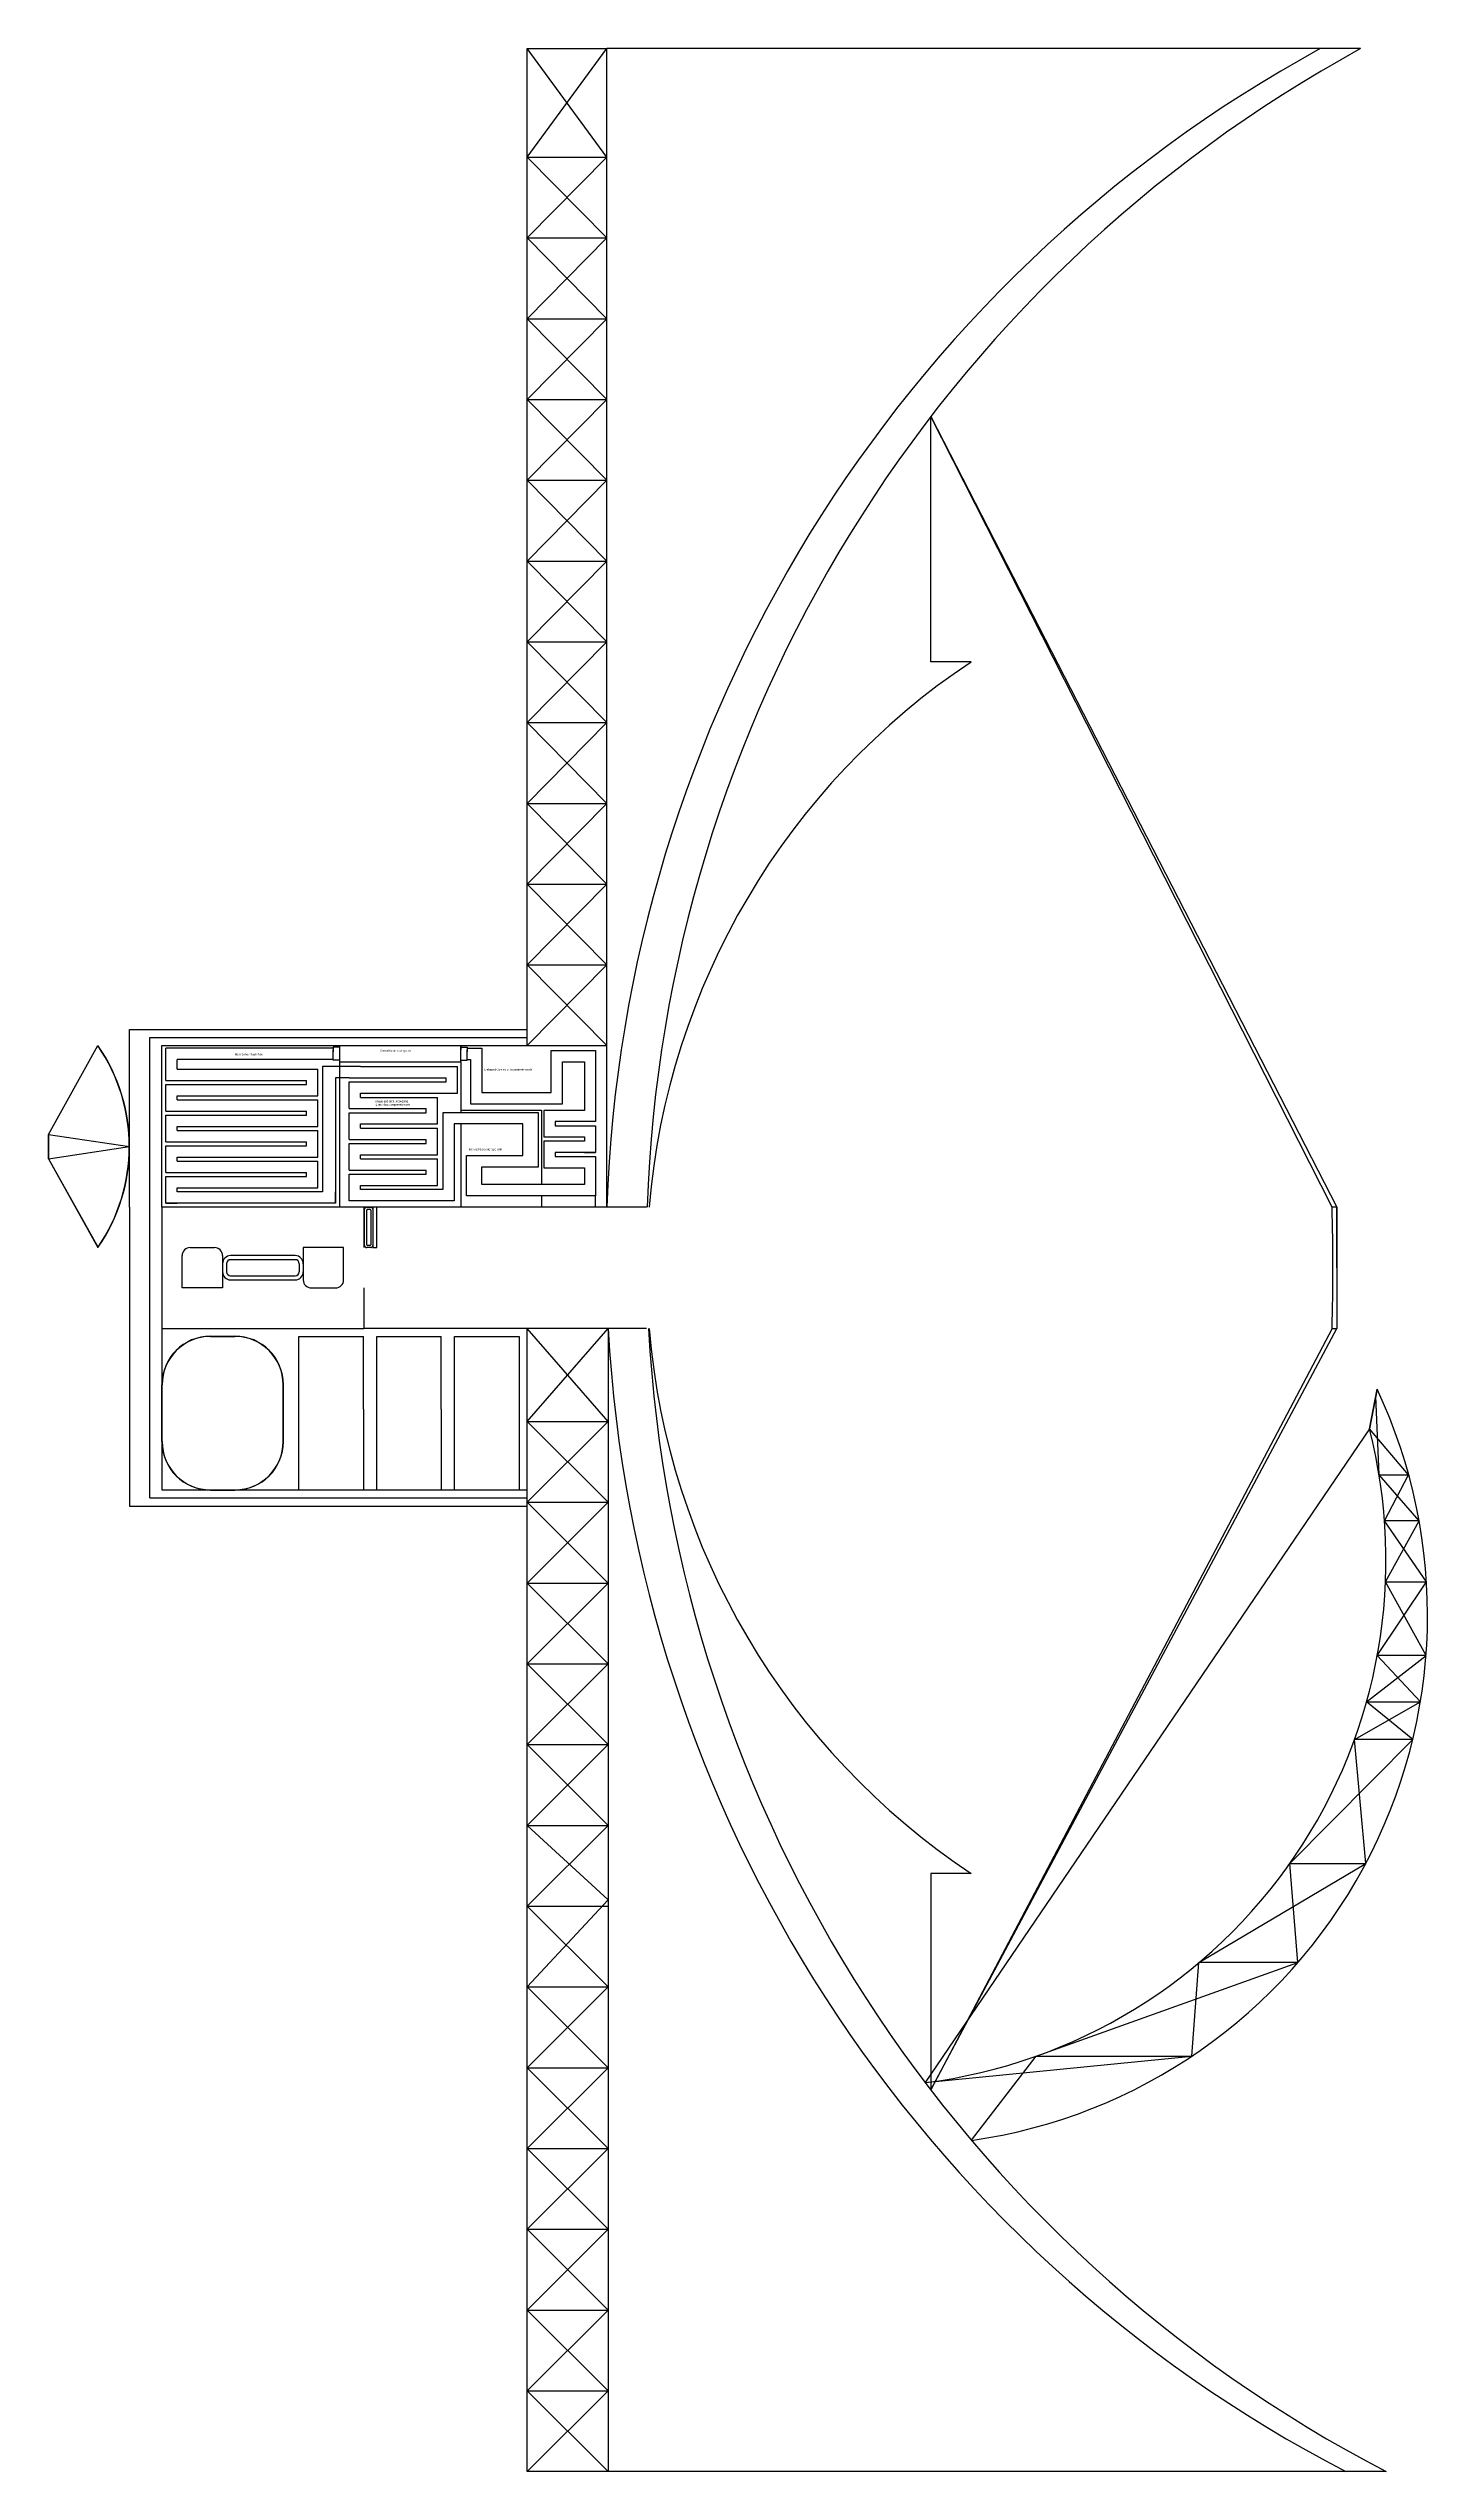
# Model space of a CAD drawing. Header units: inches. Extents: x -429 to 223, y -41 to 545.
# Drawn here: x 22.02 to 39.09, y 9.32 to 39.32 of the extents above; entities that cross this region are included whole.
import ezdxf

# ---------------------------------------------------------------- set-up
doc = ezdxf.new("R2010")
doc.units = ezdxf.units.IN
doc.header["$MEASUREMENT"] = 0

msp = doc.modelspace()

# ---------------------------------------------------------------- linework, layer by layer
for p, q in [((27.948, 39.321), (28.932, 39.319)), ((28.932, 37.975), (27.948, 39.321)), ((27.948, 26.975), (27.948, 39.321)), ((27.948, 37.975), (28.932, 39.319)), ((37.765, 39.319), (28.932, 39.319)), ((28.932, 24.975), (28.932, 39.319)), ((38.265, 39.319), (37.765, 39.319)), ((27.948, 37.975), (28.932, 37.975)), ((28.932, 36.975), (27.948, 37.975)), ((27.948, 36.975), (28.932, 37.975)), ((27.948, 36.975), (28.932, 36.975)), ((27.948, 35.975), (28.932, 36.975)), ((28.932, 35.975), (27.948, 36.975)), ((27.948, 35.975), (28.932, 35.975)), ((28.932, 34.975), (27.948, 35.975)), ((27.948, 34.975), (28.932, 35.975)), ((27.948, 34.975), (28.932, 34.975)), ((27.948, 33.975), (28.932, 34.975)), ((28.932, 33.975), (27.948, 34.975)), ((32.944, 31.725), (32.944, 34.764)), ((37.912, 24.975), (32.944, 34.764)), ((32.944, 34.764), (37.972, 24.975)), ((27.948, 33.975), (28.932, 33.975)), ((28.932, 32.975), (27.948, 33.975)), ((27.948, 32.975), (28.932, 33.975)), ((27.948, 32.975), (28.932, 32.975)), ((27.948, 31.975), (28.932, 32.975)), ((28.932, 31.975), (27.948, 32.975)), ((27.948, 31.975), (28.932, 31.975)), ((28.932, 30.975), (27.948, 31.975)), ((27.948, 30.975), (28.932, 31.975)), ((33.444, 31.725), (32.944, 31.725)), ((27.948, 30.975), (28.932, 30.975)), ((27.948, 29.975), (28.932, 30.975)), ((28.932, 29.975), (27.948, 30.975)), ((27.948, 29.975), (28.932, 29.975)), ((28.932, 28.975), (27.948, 29.975)), ((27.948, 28.975), (28.932, 29.975)), ((27.948, 28.975), (28.932, 28.975)), ((27.948, 27.975), (28.932, 28.975)), ((28.932, 27.975), (27.948, 28.975)), ((27.948, 27.975), (28.932, 27.975)), ((28.932, 26.975), (27.948, 27.975)), ((27.948, 26.975), (28.932, 27.975)), ((23.024, 27.175), (27.948, 27.175)), ((23.024, 24.975), (23.024, 27.175)), ((23.274, 21.375), (23.274, 27.075)), ((23.274, 27.075), (25.624, 27.075)), ((23.424, 27.075), (27.948, 27.075)), ((22.019, 25.875), (22.63, 26.975)), ((22.021, 25.875), (22.63, 26.975)), ((23.424, 24.975), (23.424, 26.975)), ((23.424, 26.975), (27.948, 26.975)), ((23.424, 24.975), (23.424, 26.975)), ((23.424, 26.975), (25.624, 26.975)), ((23.424, 24.975), (23.424, 26.975)), ((23.474, 26.545), (23.474, 26.945)), ((25.544, 26.945), (23.474, 26.945)), ((23.614, 26.685), (23.614, 26.805)), ((25.544, 26.805), (23.614, 26.805)), ((25.624, 26.715), (25.414, 26.715)), ((25.414, 26.715), (25.414, 25.165)), ((25.544, 26.955), (25.544, 26.9)), ((25.624, 26.955), (25.544, 26.955)), ((25.544, 26.945), (25.544, 26.955)), ((25.544, 26.955), (25.544, 26.945)), ((25.544, 26.825), (25.544, 26.925)), ((25.544, 26.925), (25.544, 26.9)), ((25.544, 26.825), (25.544, 26.85)), ((25.544, 26.795), (25.544, 26.85)), ((25.544, 26.795), (25.544, 26.805)), ((25.624, 26.795), (25.544, 26.795)), ((25.624, 26.975), (25.624, 24.975)), ((25.624, 26.975), (25.624, 26.775)), ((25.624, 26.975), (25.624, 26.945)), ((25.624, 26.775), (27.124, 26.775)), ((25.624, 26.775), (27.124, 26.775)), ((25.884, 26.715), (25.624, 26.715)), ((25.884, 26.715), (27.084, 26.715)), ((27.084, 26.385), (27.084, 26.715)), ((27.124, 26.775), (27.124, 26.975)), ((27.124, 26.975), (27.124, 26.925)), ((27.124, 26.955), (27.204, 26.955)), ((27.124, 26.775), (27.124, 26.825)), ((27.124, 26.795), (27.204, 26.795)), ((27.124, 26.775), (27.124, 26.145)), ((27.124, 26.775), (27.124, 26.175)), ((27.204, 26.955), (27.204, 26.9)), ((27.204, 26.945), (27.384, 26.945)), ((27.204, 26.825), (27.204, 26.925)), ((27.204, 26.795), (27.204, 26.85)), ((27.204, 26.795), (27.204, 26.805)), ((27.204, 26.805), (27.244, 26.805)), ((27.244, 26.805), (27.244, 26.254)), ((27.384, 26.945), (27.384, 26.644)), ((27.948, 26.975), (28.932, 26.975)), ((28.244, 26.394), (28.244, 26.914)), ((28.244, 26.914), (28.794, 26.914)), ((28.384, 26.254), (28.384, 26.774)), ((28.384, 26.774), (28.654, 26.774)), ((28.654, 26.774), (28.654, 26.774)), ((28.654, 26.774), (28.654, 26.254)), ((28.794, 26.914), (28.794, 26.034)), ((23.474, 26.545), (25.214, 26.545)), ((23.474, 26.165), (23.474, 26.495)), ((23.474, 26.495), (25.214, 26.495)), ((23.614, 26.685), (25.354, 26.685)), ((25.214, 26.495), (25.214, 26.545)), ((25.354, 26.355), (25.354, 26.685)), ((25.624, 26.575), (25.574, 26.575)), ((25.574, 26.575), (25.574, 26.245)), ((25.744, 26.575), (25.624, 26.575)), ((25.744, 26.575), (26.944, 26.575)), ((25.744, 26.195), (25.744, 26.525)), ((25.744, 26.525), (26.944, 26.525)), ((26.944, 26.525), (26.944, 26.575)), ((27.384, 26.644), (27.384, 26.394)), ((23.474, 26.165), (25.214, 26.165)), ((23.474, 25.785), (23.474, 26.115)), ((23.474, 26.115), (25.214, 26.115)), ((23.614, 26.305), (23.614, 26.355)), ((23.614, 26.355), (25.354, 26.355)), ((23.614, 26.305), (25.354, 26.305)), ((25.213, 26.115), (25.213, 26.165)), ((25.354, 25.975), (25.354, 26.305)), ((25.574, 26.245), (25.574, 25.025)), ((25.744, 26.195), (26.694, 26.195)), ((25.744, 25.815), (25.744, 26.145)), ((25.744, 26.145), (26.694, 26.145)), ((25.884, 26.335), (25.884, 26.385)), ((25.884, 26.385), (27.084, 26.385)), ((25.884, 26.335), (26.834, 26.335)), ((26.694, 26.145), (26.694, 26.195)), ((26.834, 26.005), (26.834, 26.335)), ((28.085, 26.145), (26.904, 26.145)), ((26.904, 26.145), (26.904, 25.195)), ((27.124, 26.175), (28.124, 26.175)), ((27.244, 26.254), (28.244, 26.254)), ((27.384, 26.394), (27.384, 26.394)), ((27.384, 26.394), (27.384, 26.394)), ((27.384, 26.394), (27.384, 26.394)), ((27.384, 26.394), (28.244, 26.394)), ((28.085, 25.475), (28.085, 26.145)), ((28.124, 26.175), (28.124, 25.255)), ((28.654, 26.174), (28.154, 26.174)), ((28.154, 26.174), (28.154, 26.034)), ((28.244, 26.254), (28.384, 26.254)), ((28.654, 26.254), (28.654, 26.174)), ((22.019, 25.575), (22.019, 25.875)), ((22.019, 25.875), (22.021, 25.875)), ((22.021, 25.875), (22.019, 25.875)), ((22.021, 25.875), (22.021, 25.575)), ((22.021, 25.875), (23.021, 25.725)), ((23.614, 25.925), (23.614, 25.975)), ((23.614, 25.975), (25.354, 25.975)), ((23.614, 25.925), (25.354, 25.925)), ((25.354, 25.595), (25.354, 25.925)), ((25.744, 25.815), (26.694, 25.815)), ((25.884, 25.955), (25.884, 26.005)), ((25.884, 26.005), (26.834, 26.005)), ((25.884, 25.955), (26.834, 25.955)), ((26.694, 25.765), (26.694, 25.815)), ((26.834, 25.625), (26.834, 25.955)), ((27.894, 26.005), (27.044, 26.005)), ((27.044, 26.005), (27.044, 25.055)), ((27.124, 26.005), (27.124, 24.975)), ((27.894, 25.615), (27.894, 26.005)), ((28.154, 26.034), (28.154, 25.894)), ((28.154, 25.894), (28.154, 25.844)), ((28.154, 25.844), (28.654, 25.844)), ((28.794, 26.034), (28.294, 26.034)), ((28.294, 26.034), (28.294, 25.984)), ((28.294, 25.984), (28.794, 25.984)), ((28.654, 25.844), (28.654, 25.794)), ((28.794, 25.984), (28.794, 25.654)), ((22.021, 25.575), (22.019, 25.575)), ((22.019, 25.575), (22.633, 24.475)), ((22.021, 25.575), (23.021, 25.725)), ((22.021, 25.575), (22.63, 24.475)), ((23.474, 25.785), (25.214, 25.785)), ((23.474, 25.405), (23.474, 25.735)), ((23.474, 25.735), (25.214, 25.735)), ((23.614, 25.545), (23.614, 25.595)), ((23.614, 25.595), (25.354, 25.595)), ((23.614, 25.545), (25.354, 25.545)), ((25.214, 25.735), (25.214, 25.785)), ((25.354, 25.215), (25.354, 25.545)), ((25.744, 25.435), (25.744, 25.765)), ((25.744, 25.765), (26.694, 25.765)), ((25.884, 25.575), (25.884, 25.625)), ((25.884, 25.625), (26.834, 25.625)), ((25.884, 25.575), (26.834, 25.575)), ((26.834, 25.245), (26.834, 25.575)), ((27.194, 25.115), (27.194, 25.615)), ((27.194, 25.615), (27.894, 25.615)), ((28.654, 25.794), (28.154, 25.794)), ((28.154, 25.794), (28.154, 25.604)), ((28.154, 25.604), (28.154, 25.464)), ((28.794, 25.654), (28.294, 25.654)), ((28.294, 25.654), (28.294, 25.604)), ((28.294, 25.604), (28.794, 25.604)), ((28.654, 25.654), (28.794, 25.654)), ((28.794, 25.604), (28.794, 25.464)), ((23.474, 25.405), (25.214, 25.405)), ((23.474, 25.025), (23.474, 25.355)), ((23.474, 25.355), (25.214, 25.355)), ((23.614, 25.165), (23.614, 25.215)), ((23.614, 25.215), (25.354, 25.215)), ((25.214, 25.355), (25.214, 25.405)), ((25.744, 25.435), (26.694, 25.435)), ((25.744, 25.055), (25.744, 25.385)), ((25.744, 25.385), (26.694, 25.385)), ((25.884, 25.195), (25.884, 25.245)), ((25.884, 25.245), (26.834, 25.245)), ((26.694, 25.385), (26.694, 25.435)), ((27.385, 25.255), (27.385, 25.475)), ((27.385, 25.475), (28.085, 25.475)), ((28.654, 25.255), (27.385, 25.255)), ((28.154, 25.464), (28.654, 25.464)), ((28.654, 25.464), (28.654, 25.414)), ((28.654, 25.414), (28.654, 25.255)), ((28.794, 25.464), (28.794, 25.414)), ((28.794, 25.414), (28.794, 25.274)), ((28.794, 25.274), (28.794, 25.115)), ((23.024, 24.975), (23.024, 21.275)), ((25.924, 24.975), (23.424, 24.975)), ((23.424, 24.975), (23.424, 23.475)), ((23.424, 24.975), (23.424, 24.975)), ((25.574, 25.025), (23.474, 25.025)), ((23.474, 25.025), (23.614, 25.025)), ((25.414, 25.165), (23.614, 25.165)), ((25.574, 25.025), (25.574, 25.165)), ((27.044, 25.055), (25.744, 25.055)), ((26.904, 25.195), (25.884, 25.195)), ((29.424, 24.975), (25.924, 24.975)), ((25.924, 24.975), (25.924, 24.475)), ((29.424, 24.975), (25.924, 24.975)), ((25.934, 24.5), (25.934, 24.95)), ((25.959, 24.975), (26.009, 24.975)), ((25.959, 24.51), (25.959, 24.94)), ((25.969, 24.95), (25.999, 24.95)), ((26.009, 24.94), (26.009, 24.51)), ((26.034, 24.975), (26.034, 24.475)), ((26.084, 24.975), (26.034, 24.975)), ((26.034, 24.95), (26.034, 24.5)), ((26.084, 24.475), (26.084, 24.975)), ((27.294, 25.115), (27.194, 25.115)), ((28.794, 25.115), (27.294, 25.115)), ((28.124, 25.115), (28.124, 24.975)), ((28.794, 24.975), (28.794, 25.115)), ((37.922, 24.975), (37.912, 24.975)), ((37.972, 24.975), (37.912, 24.975)), ((37.972, 24.225), (37.972, 24.975)), ((37.972, 24.975), (37.972, 23.475)), ((23.674, 23.975), (23.674, 24.375)), ((23.674, 24.225), (23.674, 24.375)), ((23.774, 24.475), (24.074, 24.475)), ((24.174, 24.375), (24.174, 23.975)), ((25.074, 24.375), (24.274, 24.375)), ((25.074, 24.325), (24.274, 24.325)), ((25.674, 24.475), (25.174, 24.475)), ((25.174, 24.475), (25.174, 24.075)), ((25.674, 24.075), (25.674, 24.475)), ((26.009, 24.475), (25.959, 24.475)), ((25.999, 24.5), (25.969, 24.5)), ((26.034, 24.475), (26.084, 24.475)), ((24.174, 24.275), (24.174, 24.175)), ((24.224, 24.275), (24.224, 24.175)), ((24.274, 24.125), (25.074, 24.125)), ((24.274, 24.075), (25.074, 24.075)), ((25.124, 24.275), (25.124, 24.175)), ((25.124, 24.225), (25.124, 24.175)), ((25.174, 24.275), (25.174, 24.175)), ((25.174, 24.225), (25.174, 24.075)), ((24.174, 23.975), (23.674, 23.975)), ((25.274, 23.975), (25.574, 23.975)), ((25.924, 23.975), (25.924, 23.475)), ((23.424, 23.475), (25.924, 23.475)), ((23.424, 23.475), (23.424, 23.475)), ((23.424, 23.475), (23.424, 21.475)), ((29.424, 23.475), (25.924, 23.475)), ((29.424, 23.475), (25.924, 23.475)), ((27.948, 9.321), (27.948, 23.475)), ((28.948, 22.321), (27.948, 23.475)), ((27.948, 22.321), (28.948, 23.475)), ((28.948, 23.475), (28.948, 9.321)), ((37.912, 23.475), (32.944, 14.045)), ((32.944, 14.045), (37.972, 23.475)), ((37.912, 23.475), (37.972, 23.475)), ((24.026, 23.378), (24.326, 23.378)), ((24.026, 23.375), (24.326, 23.375)), ((25.119, 23.375), (25.919, 23.375)), ((25.119, 22.475), (25.119, 23.375)), ((25.919, 22.475), (25.919, 23.375)), ((26.083, 23.375), (26.883, 23.375)), ((26.083, 22.475), (26.083, 23.375)), ((26.883, 22.475), (26.883, 23.375)), ((27.048, 23.375), (27.848, 23.375)), ((27.048, 22.475), (27.048, 23.375)), ((27.848, 23.375), (27.848, 21.475)), ((23.424, 22.075), (23.424, 22.775)), ((23.426, 22.075), (23.426, 22.775)), ((23.429, 22.075), (23.429, 22.775)), ((24.926, 22.075), (24.926, 22.775)), ((24.926, 22.075), (24.926, 22.775)), ((24.926, 22.075), (24.926, 22.775)), ((24.929, 22.075), (24.929, 22.775)), ((38.374, 22.23), (38.47, 22.721)), ((38.47, 22.721), (38.374, 22.23)), ((38.494, 21.663), (38.453, 22.632)), ((25.119, 21.475), (25.119, 22.475)), ((25.919, 22.475), (25.919, 21.475)), ((26.083, 21.475), (26.083, 22.475)), ((26.883, 22.475), (26.883, 21.475)), ((27.048, 21.475), (27.048, 22.475)), ((27.948, 22.321), (28.948, 22.321)), ((27.948, 21.321), (28.948, 22.321)), ((28.948, 21.321), (27.948, 22.321)), ((38.374, 22.23), (32.873, 14.138)), ((38.86, 21.663), (38.374, 22.23)), ((38.494, 21.663), (38.86, 21.663)), ((38.99, 21.091), (38.494, 21.663)), ((38.562, 21.091), (38.86, 21.663)), ((23.274, 21.375), (27.948, 21.375)), ((23.424, 21.475), (27.948, 21.475)), ((24.026, 21.475), (24.326, 21.475)), ((24.026, 21.475), (24.326, 21.475)), ((24.026, 21.475), (24.326, 21.475)), ((24.026, 21.473), (24.326, 21.473)), ((27.948, 21.321), (28.948, 21.321)), ((28.948, 20.321), (27.948, 21.321)), ((27.948, 20.321), (28.948, 21.321)), ((23.024, 21.275), (27.948, 21.275)), ((38.99, 21.091), (38.562, 21.091)), ((39.081, 20.336), (38.562, 21.091)), ((38.574, 20.336), (38.99, 21.091)), ((27.948, 20.321), (28.948, 20.321)), ((27.948, 19.321), (28.948, 20.321)), ((28.948, 19.321), (27.948, 20.321)), ((38.472, 19.425), (39.081, 20.336)), ((38.574, 20.336), (39.081, 20.336)), ((39.075, 19.425), (38.574, 20.336)), ((27.948, 19.321), (28.948, 19.321)), ((28.948, 18.321), (27.948, 19.321)), ((27.948, 18.321), (28.948, 19.321)), ((38.34, 18.852), (39.075, 19.425)), ((39.075, 19.425), (38.472, 19.425)), ((39.006, 18.852), (38.472, 19.425)), ((38.19, 18.384), (39.006, 18.852)), ((38.34, 18.852), (39.006, 18.852)), ((38.91, 18.384), (38.34, 18.852)), ((27.948, 18.321), (28.948, 18.321)), ((27.948, 17.321), (28.948, 18.321)), ((28.948, 17.321), (27.948, 18.321)), ((37.388, 16.848), (38.91, 18.384)), ((38.91, 18.384), (38.19, 18.384)), ((38.328, 16.848), (38.19, 18.384)), ((27.948, 17.321), (28.948, 17.321)), ((28.948, 16.398), (27.948, 17.321)), ((27.948, 16.321), (28.948, 17.321)), ((36.264, 15.622), (38.328, 16.848)), ((37.388, 16.848), (38.328, 16.848)), ((37.487, 15.622), (37.388, 16.848)), ((33.444, 16.725), (32.944, 16.725)), ((32.944, 16.725), (32.944, 14.045)), ((27.948, 15.321), (28.948, 16.398)), ((27.948, 16.321), (28.948, 16.321)), ((28.948, 15.321), (27.948, 16.321)), ((34.249, 14.464), (37.487, 15.622)), ((36.174, 14.464), (36.264, 15.622)), ((37.487, 15.622), (36.264, 15.622)), ((36.264, 15.622), (36.264, 15.622)), ((27.948, 15.321), (28.948, 15.321)), ((28.948, 14.321), (27.948, 15.321)), ((27.948, 14.321), (28.948, 15.321)), ((28.948, 15.321), (28.948, 15.321)), ((32.873, 14.138), (36.174, 14.464)), ((33.447, 13.422), (34.249, 14.464)), ((34.249, 14.464), (36.174, 14.464)), ((27.948, 14.321), (28.948, 14.321)), ((27.948, 13.321), (28.948, 14.321)), ((28.948, 13.321), (27.948, 14.321)), ((27.948, 13.321), (28.948, 13.321)), ((28.948, 12.321), (27.948, 13.321)), ((27.948, 12.321), (28.948, 13.321)), ((27.948, 12.321), (28.948, 12.321)), ((27.948, 11.321), (28.948, 12.321)), ((28.948, 11.321), (27.948, 12.321)), ((27.948, 11.321), (28.948, 11.321)), ((28.948, 10.321), (27.948, 11.321)), ((27.948, 11.321), (27.948, 11.321)), ((27.948, 10.321), (28.948, 11.321)), ((27.948, 9.321), (27.948, 10.321)), ((27.948, 10.321), (28.948, 10.321)), ((27.948, 10.321), (28.948, 9.321)), ((27.948, 9.321), (28.948, 10.321)), ((28.948, 9.321), (27.948, 9.321)), ((38.081, 9.321), (28.948, 9.321)), ((38.581, 9.321), (38.081, 9.321))]:
    msp.add_line(p, q)
for centre, radius, start, end in [((45.923, 24.404), 17, 118.6759, 178.0753), ((46.423, 24.404), 17, 118.6759, 178.0753), ((38.43, 24.225), 9.006, 123.6174, 175.2231), ((20.825, 25.725), 2.195, 325.294, 34.706), ((20.828, 25.725), 2.195, 325.294, 34.706), ((25.959, 24.95), 0.025, 90, 180), ((25.969, 24.94), 0.01, 90, 180), ((25.999, 24.94), 0.01, 0, 90), ((26.009, 24.95), 0.025, 0, 90), ((9.792, 24.225), 28.13, 358.4722, 1.5278), ((23.774, 24.375), 0.1, 90, 180), ((24.074, 24.375), 0.1, 0, 90), ((24.274, 24.275), 0.1, 90, 180), ((24.274, 24.275), 0.05, 90, 180), ((25.074, 24.275), 0.1, 0, 90), ((25.074, 24.275), 0.05, 0, 90), ((25.959, 24.5), 0.025, 180, 270), ((25.969, 24.51), 0.01, 180, 270), ((25.999, 24.51), 0.01, 270, 0), ((26.009, 24.5), 0.025, 270, 0), ((24.274, 24.175), 0.1, 180, 270), ((24.274, 24.175), 0.05, 180, 270), ((25.074, 24.175), 0.1, 270, 0), ((25.074, 24.175), 0.05, 270, 0), ((25.274, 24.075), 0.1, 180, 270), ((25.574, 24.075), 0.1, 270, 0), ((45.923, 24.404), 17, 183.1327, 242.5309), ((46.423, 24.404), 17, 183.1327, 242.5309), ((38.43, 24.225), 9.006, 184.7769, 236.3826), ((24.026, 22.775), 0.603, 90, 180), ((24.026, 22.775), 0.6, 90, 180), ((24.326, 22.775), 0.603, 0, 90), ((24.326, 22.775), 0.6, 0, 90), ((32.524, 19.926), 6.57, 278.0723, 25.1758), ((32.059, 20.606), 6.521, 277.1799, 14.4236), ((24.026, 22.075), 0.603, 180, 270), ((24.026, 22.075), 0.6, 180, 270), ((24.026, 22.075), 0.6, 180, 270), ((24.326, 22.075), 0.6, 270, 0), ((24.326, 22.075), 0.6, 270, 0), ((24.326, 22.075), 0.603, 270, 0)]:
    msp.add_arc(centre, radius, start, end)

# ---------------------------------------------------------------- texts
for s, height, p in [(' Main Server Rack Row', 0.02443, (24.318, 26.855)), ('Central liquid cooling unit', 0.02443, (26.125, 26.9)), (' L-shaped Comms & Transmission node', 0.02443, (27.408, 26.667)), ('& and data compression unit ', 0.02443, (26.068, 26.233)), ('image and data processing', 0.02443, (26.068, 26.274)), ('internal data storage unit ', 0.02704, (27.224, 25.68))]:
    msp.add_text(s, height=height).set_placement(p)

doc.saveas('drawing.dxf')
